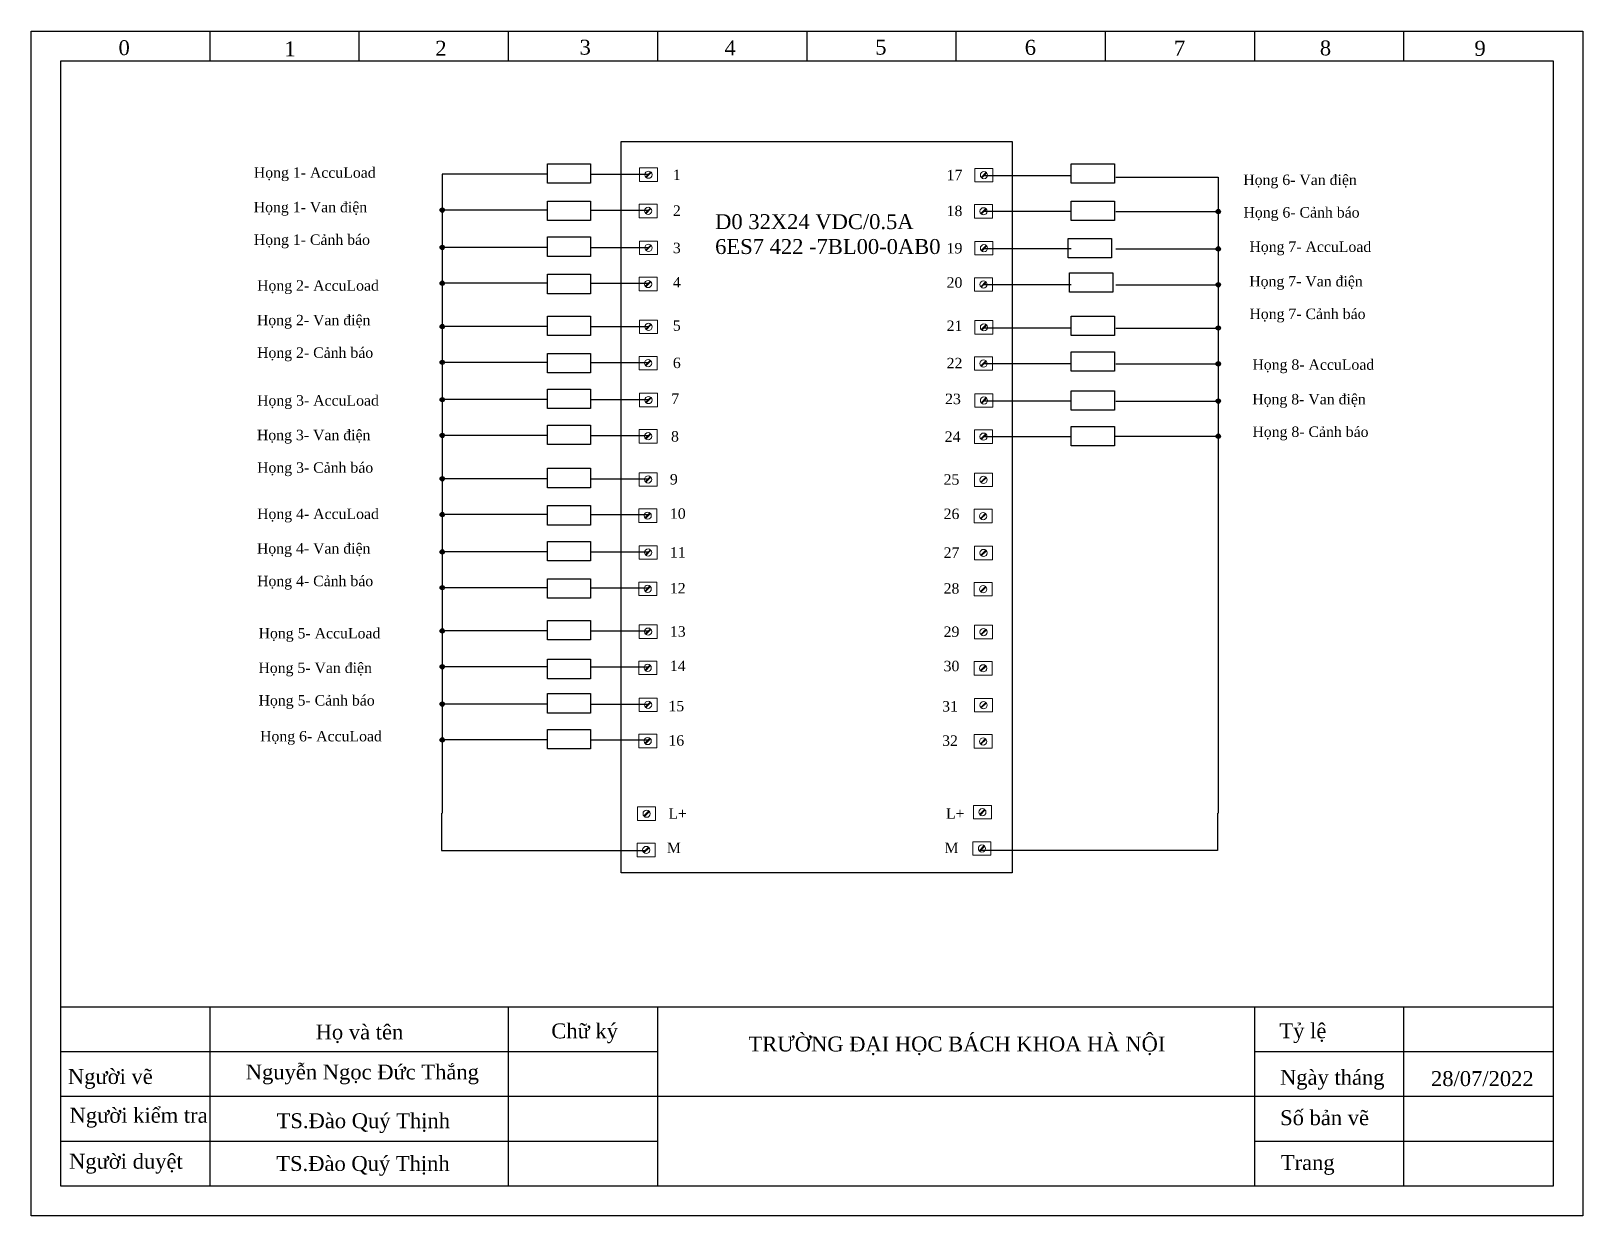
# Model space of a CAD drawing. Header units: inches. Extents: x 1440 to 4102, y 4 to 1474.
# Drawn here: x 3576 to 4096, y 1076 to 1474 of the extents above; entities that cross this region are included whole.
import ezdxf

# ---------------------------------------------------------------- set-up
doc = ezdxf.new("R2010")
doc.units = ezdxf.units.IN
doc.header["$MEASUREMENT"] = 0
doc.linetypes.add('CONTINOUS', pattern=[0])
for name, color, linetype, lineweight in [('11', 7, 'CONTINOUS', 5), ('Net chu', 240, 'Continuous', 25), ('Net vien', 5, 'Continuous', 25), ('P', 250, 'Continuous', 9)]:
    doc.layers.add(name, color=color, linetype=linetype, lineweight=lineweight)
doc.layers.add('SYMS', color=7, linetype='Continuous')
doc.layers.add('YEL_14_THHN', color=2, linetype='Continuous')
doc.styles.get("Standard").update_dxf_attribs({"font": 'times.ttf', "height": 5})

msp = doc.modelspace()

# ---------------------------------------------------------------- texts
at = {"color": 150, "char_height": 3.5, "attachment_point": 1}
for s, width, insert in [('Họng 1- AccuLoad', 48.2585, (3650.66, 1427.85)), ('Họng 6- Van điện', 61.9106, (3982.19, 1425.41)), ('Họng 1- Van điện', 61.9106, (3650.61, 1416.26)), ('Họng 6- Cảnh báo', 48.2585, (3982.24, 1414.5)), ('Họng 1- Cảnh báo', 48.2585, (3650.66, 1405.35)), ('Họng 7- AccuLoad', 48.2585, (3984.24, 1403)), ('Họng 2- AccuLoad', 48.2585, (3651.74, 1390)), ('Họng 7- Van điện', 61.9106, (3984.19, 1391.41)), ('Họng 2- Van điện', 61.9106, (3651.69, 1378.41)), ('Họng 7- Cảnh báo', 48.2585, (3984.24, 1380.5)), ('Họng 2- Cảnh báo', 48.2585, (3651.74, 1367.5)), ('Họng 8- AccuLoad', 48.2585, (3985.24, 1363.5)), ('Họng 8- Van điện', 61.9106, (3985.19, 1351.91)), ('Họng 3- AccuLoad', 48.2585, (3651.74, 1351.5)), ('Họng 3- Van điện', 61.9106, (3651.69, 1339.91)), ('Họng 8- Cảnh báo', 48.2585, (3985.24, 1341)), ('Họng 3- Cảnh báo', 48.2585, (3651.74, 1329)), ('Họng 4- AccuLoad', 48.2585, (3651.74, 1313.5)), ('Họng 4- Van điện', 61.9106, (3651.69, 1301.91)), ('Họng 4- Cảnh báo', 48.2585, (3651.74, 1291)), ('Họng 5- AccuLoad', 48.2585, (3652.24, 1273.5)), ('Họng 5- Van điện', 61.9106, (3652.19, 1261.91)), ('Họng 5- Cảnh báo', 48.2585, (3652.24, 1251)), ('Họng 6- AccuLoad', 48.2585, (3652.74, 1239))]:
    msp.add_mtext_dynamic_manual_height_columns(s, width=width, gutter_width=25, heights=[0], dxfattribs=dict(at, insert=insert))
at = {"color": 0, "char_height": 3.5, "attachment_point": 1}
for s, insert in [('1', (3791.06, 1427.08)), ('17', (3882.78, 1427)), ('2', (3791.06, 1415.08)), ('18', (3882.78, 1415)), ('3', (3791.06, 1402.58)), ('19', (3882.78, 1402.5)), ('4', (3791.06, 1391.08)), ('20', (3882.78, 1391)), ('5', (3791.06, 1376.58)), ('21', (3882.78, 1376.5)), ('6', (3791.06, 1364.08)), ('22', (3882.78, 1364)), ('7', (3790.56, 1352.08)), ('23', (3882.28, 1352)), ('8', (3790.43, 1339.45)), ('24', (3882.15, 1339.36)), ('9', (3790.06, 1325.08)), ('25', (3881.78, 1325)), ('10', (3790.06, 1313.58)), ('26', (3881.78, 1313.5)), ('11', (3790.06, 1300.58)), ('27', (3881.78, 1300.5)), ('12', (3790.06, 1288.58)), ('28', (3881.78, 1288.5)), ('13', (3790.06, 1274.08)), ('29', (3881.78, 1274)), ('14', (3790.06, 1262.58)), ('30', (3881.78, 1262.5)), ('15', (3789.56, 1249.08)), ('31', (3881.28, 1249)), ('16', (3789.56, 1237.58)), ('32', (3881.28, 1237.5)), ('L+', (3789.56, 1213.08)), ('L+', (3882.56, 1213.08)), ('M', (3789.06, 1201.58)), ('M', (3882.06, 1201.58))]:
    msp.add_mtext_dynamic_manual_height_columns(s, width=14.4277, gutter_width=13.15, heights=[2.29], dxfattribs=dict(at, insert=insert))
at = {"insert": (3805.22, 1412.14), "char_height": 5, "attachment_point": 1}
msp.add_mtext_dynamic_manual_height_columns('D0 32X24 VDC/0.5A\\P6ES7 422 -7BL00-0AB0', width=76.9564, gutter_width=25, heights=[0], dxfattribs=at)
at = {"layer": 'Net chu', "char_height": 5, "attachment_point": 1}
for s, width, insert in [('28/07/2022', 6.1952, (4045.08, 1125.02)), ('\\pxqc;TS.Đào Quý Thịnh', 58.5505, (3658.06, 1110.91)), ('\\pxqc;TS.Đào Quý Thịnh', 58.5505, (3657.95, 1096.58))]:
    msp.add_mtext_dynamic_manual_height_columns(s, width=width, gutter_width=25, heights=[0], dxfattribs=dict(at, insert=insert))

# ---------------------------------------------------------------- blocks, each defined once
blk = doc.blocks.new('DATN')
at = {"layer": 'Net vien'}
for p, q in [((50, 377), (50, 387)), ((100, 377), (100, 387)), ((150, 377), (150, 387)), ((200, 377), (200, 387)), ((250, 377), (250, 387)), ((300, 377), (300, 387)), ((350, 377), (350, 387)), ((400, 377), (400, 387)), ((400, 377), (400, 387)), ((400, 377), (400, 387)), ((400, 377), (400, 387)), ((400, 377), (400, 387)), ((400, 377), (400, 387)), ((400, 377), (400, 387)), ((400, 377), (400, 387)), ((450, 377), (450, 387)), ((0, 0), (0, 377)), ((0, 377), (500, 377)), ((500, 377), (500, 0)), ((500, 60), (0, 60)), ((50, 0), (50, 60)), ((150, 0), (150, 60)), ((200, 0), (200, 60)), ((400, 0), (400, 60)), ((450, 0), (450, 60)), ((200, 45), (0, 45)), ((500, 45), (400, 45)), ((500, 30), (0, 30)), ((200, 15), (0, 15)), ((500, 15), (400, 15)), ((500, 0), (0, 0)), ((500, 0), (0, 0))]:
    blk.add_line(p, q, dxfattribs=at)
blk.add_lwpolyline([(-10, -10), (-10, 387), (510, 387), (510, -10), (-10, -10)], close=True, dxfattribs=at)
at = {"layer": 'Net chu', "char_height": 5, "attachment_point": 1}
for s, width, insert in [('0', 5.5431, (19.32, 383.92)), ('1', 5.5431, (74.86, 383.54)), ('2', 5.5431, (125.47, 383.73)), ('3', 5.5431, (173.79, 384.09)), ('4', 5.5431, (222.35, 383.89)), ('5', 5.5431, (272.86, 384.09)), ('6', 5.5431, (322.96, 384.04)), ('7', 5.5431, (372.97, 383.78)), ('8', 5.5431, (421.84, 383.84)), ('9', 5.5431, (473.65, 383.71)), ('\\pxqc;Họ và tên', 58.6836, (70.7, 54.14)), ('\\pxqc;Chữ ký', 33.3231, (158.83, 54.51)), ('\\pxql;Tỷ lệ', 33.3231, (408.29, 54.56)), ('\\pxqc;TRƯỜNG ĐẠI HỌC BÁCH KHOA HÀ NỘI', 142.8898, (228.78, 50.11)), ('\\pxql;Người vẽ', 41.5076, (2.36, 39.22)), ('\\pxqc;Nguyễn Ngọc Đức Thắng', 92.8933, (54.57, 40.74)), ('\\pxql;Ngày tháng', 36.6969, (408.48, 38.95)), ('\\pxql;Người kiểm tra', 45.5789, (2.92, 26.23)), ('\\pxql;Số bản vẽ', 33.3231, (408.53, 25.42)), ('\\pxql;Người duyệt', 41.5076, (2.75, 10.82)), ('\\pxql;Trang', 33.3231, (408.76, 10.41))]:
    blk.add_mtext_dynamic_manual_height_columns(s, width=width, gutter_width=25, heights=[0], dxfattribs=dict(at, insert=insert))
blk = doc.blocks.new('WDDOT')
for radius in [0.72, 0.449, 0.223]:
    blk.add_circle((0, 0), radius)

# ---------------------------------------------------------------- linework, layer by layer
for points in [[(3773.78, 1436.5), (3904.78, 1436.5), (3904.78, 1191.5), (3773.78, 1191.5)], [(3749, 1429), (3763.5, 1429), (3763.5, 1422.5), (3749, 1422.5)], [(3924.5, 1429), (3939, 1429), (3939, 1422.5), (3924.5, 1422.5)], [(3749, 1416.5), (3763.5, 1416.5), (3763.5, 1410), (3749, 1410)], [(3924.5, 1416.5), (3939, 1416.5), (3939, 1410), (3924.5, 1410)], [(3749, 1404.5), (3763.5, 1404.5), (3763.5, 1398), (3749, 1398)], [(3923.5, 1404), (3938, 1404), (3938, 1397.5), (3923.5, 1397.5)], [(3749, 1392), (3763.5, 1392), (3763.5, 1385.5), (3749, 1385.5)], [(3924, 1392.5), (3938.5, 1392.5), (3938.5, 1386), (3924, 1386)], [(3749, 1378), (3763.5, 1378), (3763.5, 1371.5), (3749, 1371.5)], [(3924.5, 1378), (3939, 1378), (3939, 1371.5), (3924.5, 1371.5)], [(3749, 1365.5), (3763.5, 1365.5), (3763.5, 1359), (3749, 1359)], [(3924.5, 1366), (3939, 1366), (3939, 1359.5), (3924.5, 1359.5)], [(3749, 1353.5), (3763.5, 1353.5), (3763.5, 1347), (3749, 1347)], [(3924.5, 1353), (3939, 1353), (3939, 1346.5), (3924.5, 1346.5)], [(3749, 1341.5), (3763.5, 1341.5), (3763.5, 1335), (3749, 1335)], [(3924.5, 1341), (3939, 1341), (3939, 1334.5), (3924.5, 1334.5)], [(3749, 1327), (3763.5, 1327), (3763.5, 1320.5), (3749, 1320.5)], [(3749, 1314.5), (3763.5, 1314.5), (3763.5, 1308), (3749, 1308)], [(3749, 1302.5), (3763.5, 1302.5), (3763.5, 1296), (3749, 1296)], [(3749, 1290), (3763.5, 1290), (3763.5, 1283.5), (3749, 1283.5)], [(3749, 1276), (3763.5, 1276), (3763.5, 1269.5), (3749, 1269.5)], [(3749, 1263), (3763.5, 1263), (3763.5, 1256.5), (3749, 1256.5)], [(3749, 1251.5), (3763.5, 1251.5), (3763.5, 1245), (3749, 1245)], [(3749, 1239.5), (3763.5, 1239.5), (3763.5, 1233), (3749, 1233)]]:
    msp.add_lwpolyline(points, close=True)
at = {"layer": '11', "linetype": 'Continuous'}
for points in [[(3785.91, 1427.64), (3785.91, 1423.11), (3779.87, 1423.11), (3779.87, 1427.64)], [(3898.32, 1427.5), (3898.32, 1422.97), (3892.28, 1422.97), (3892.28, 1427.5)], [(3785.78, 1415.5), (3785.78, 1410.97), (3779.74, 1410.97), (3779.74, 1415.5)], [(3898.19, 1415.36), (3898.19, 1410.83), (3892.15, 1410.83), (3892.15, 1415.36)], [(3785.91, 1403.14), (3785.91, 1398.61), (3779.87, 1398.61), (3779.87, 1403.14)], [(3898.32, 1403), (3898.32, 1398.47), (3892.28, 1398.47), (3892.28, 1403)], [(3785.78, 1391), (3785.78, 1386.47), (3779.74, 1386.47), (3779.74, 1391)], [(3898.19, 1390.86), (3898.19, 1386.33), (3892.15, 1386.33), (3892.15, 1390.86)], [(3785.91, 1376.64), (3785.91, 1372.11), (3779.87, 1372.11), (3779.87, 1376.64)], [(3898.32, 1376.5), (3898.32, 1371.97), (3892.28, 1371.97), (3892.28, 1376.5)], [(3785.78, 1364.5), (3785.78, 1359.97), (3779.74, 1359.97), (3779.74, 1364.5)], [(3898.19, 1364.36), (3898.19, 1359.83), (3892.15, 1359.83), (3892.15, 1364.36)], [(3785.91, 1352.14), (3785.91, 1347.61), (3779.87, 1347.61), (3779.87, 1352.14)], [(3898.32, 1352), (3898.32, 1347.47), (3892.28, 1347.47), (3892.28, 1352)], [(3785.78, 1340), (3785.78, 1335.47), (3779.74, 1335.47), (3779.74, 1340)], [(3898.19, 1339.86), (3898.19, 1335.33), (3892.15, 1335.33), (3892.15, 1339.86)], [(3785.78, 1325.53), (3785.78, 1321), (3779.74, 1321), (3779.74, 1325.53)], [(3898.19, 1325.39), (3898.19, 1320.86), (3892.15, 1320.86), (3892.15, 1325.39)], [(3785.65, 1313.39), (3785.65, 1308.86), (3779.62, 1308.86), (3779.62, 1313.39)], [(3898.06, 1313.26), (3898.06, 1308.72), (3892.02, 1308.72), (3892.02, 1313.26)], [(3785.78, 1301.03), (3785.78, 1296.5), (3779.74, 1296.5), (3779.74, 1301.03)], [(3898.19, 1300.89), (3898.19, 1296.36), (3892.15, 1296.36), (3892.15, 1300.89)], [(3785.65, 1288.89), (3785.65, 1284.36), (3779.62, 1284.36), (3779.62, 1288.89)], [(3898.06, 1288.76), (3898.06, 1284.22), (3892.02, 1284.22), (3892.02, 1288.76)], [(3785.78, 1274.53), (3785.78, 1270), (3779.74, 1270), (3779.74, 1274.53)], [(3898.19, 1274.39), (3898.19, 1269.86), (3892.15, 1269.86), (3892.15, 1274.39)], [(3785.65, 1262.39), (3785.65, 1257.86), (3779.62, 1257.86), (3779.62, 1262.39)], [(3898.06, 1262.26), (3898.06, 1257.72), (3892.02, 1257.72), (3892.02, 1262.26)], [(3785.78, 1250.03), (3785.78, 1245.5), (3779.74, 1245.5), (3779.74, 1250.03)], [(3898.19, 1249.89), (3898.19, 1245.36), (3892.15, 1245.36), (3892.15, 1249.89)], [(3785.65, 1237.89), (3785.65, 1233.36), (3779.62, 1233.36), (3779.62, 1237.89)], [(3898.06, 1237.76), (3898.06, 1233.22), (3892.02, 1233.22), (3892.02, 1237.76)], [(3785.28, 1213.53), (3785.28, 1209), (3779.24, 1209), (3779.24, 1213.53)], [(3897.78, 1214.03), (3897.78, 1209.5), (3891.74, 1209.5), (3891.74, 1214.03)], [(3785.15, 1201.39), (3785.15, 1196.86), (3779.12, 1196.86), (3779.12, 1201.39)], [(3897.65, 1201.89), (3897.65, 1197.36), (3891.62, 1197.36), (3891.62, 1201.89)]]:
    msp.add_lwpolyline(points, close=True, dxfattribs=at)
at = {"layer": 'P', "color": 0, "linetype": 'Continuous'}
for points in [[(3783.65, 1426.31), (3781.95, 1424.61)], [(3782.13, 1424.43), (3783.83, 1426.13)], [(3896.06, 1426.18), (3894.36, 1424.47)], [(3894.54, 1424.29), (3896.24, 1425.99)], [(3783.52, 1414.18), (3781.82, 1412.47)], [(3782, 1412.29), (3783.7, 1413.99)], [(3895.93, 1414.04), (3894.23, 1412.34)], [(3894.41, 1412.15), (3896.11, 1413.85)], [(3783.65, 1401.81), (3781.95, 1400.11)], [(3782.13, 1399.93), (3783.83, 1401.63)], [(3896.06, 1401.68), (3894.36, 1399.97)], [(3894.54, 1399.79), (3896.24, 1401.49)], [(3783.52, 1389.68), (3781.82, 1387.97)], [(3782, 1387.79), (3783.7, 1389.49)], [(3895.93, 1389.54), (3894.23, 1387.84)], [(3894.41, 1387.65), (3896.11, 1389.35)], [(3783.65, 1375.31), (3781.95, 1373.61)], [(3782.13, 1373.43), (3783.83, 1375.13)], [(3896.06, 1375.18), (3894.36, 1373.47)], [(3894.54, 1373.29), (3896.24, 1374.99)], [(3783.52, 1363.18), (3781.82, 1361.47)], [(3782, 1361.29), (3783.7, 1362.99)], [(3895.93, 1363.04), (3894.23, 1361.34)], [(3894.41, 1361.15), (3896.11, 1362.85)], [(3783.65, 1350.81), (3781.95, 1349.11)], [(3782.13, 1348.93), (3783.83, 1350.63)], [(3896.06, 1350.68), (3894.36, 1348.97)], [(3894.54, 1348.79), (3896.24, 1350.49)], [(3783.52, 1338.68), (3781.82, 1336.97)], [(3782, 1336.79), (3783.7, 1338.49)], [(3895.93, 1338.54), (3894.23, 1336.84)], [(3894.41, 1336.65), (3896.11, 1338.35)], [(3783.52, 1324.21), (3781.82, 1322.51)], [(3782, 1322.32), (3783.7, 1324.03)], [(3895.93, 1324.07), (3894.23, 1322.37)], [(3894.41, 1322.19), (3896.11, 1323.89)], [(3783.39, 1312.07), (3781.69, 1310.37)], [(3781.87, 1310.19), (3783.58, 1311.89)], [(3895.8, 1311.93), (3894.1, 1310.23)], [(3894.28, 1310.05), (3895.98, 1311.75)], [(3783.52, 1299.71), (3781.82, 1298.01)], [(3782, 1297.82), (3783.7, 1299.53)], [(3895.93, 1299.57), (3894.23, 1297.87)], [(3894.41, 1297.69), (3896.11, 1299.39)], [(3783.39, 1287.57), (3781.69, 1285.87)], [(3781.87, 1285.69), (3783.58, 1287.39)], [(3895.8, 1287.43), (3894.1, 1285.73)], [(3894.28, 1285.55), (3895.98, 1287.25)], [(3783.52, 1273.21), (3781.82, 1271.51)], [(3782, 1271.32), (3783.7, 1273.03)], [(3895.93, 1273.07), (3894.23, 1271.37)], [(3894.41, 1271.19), (3896.11, 1272.89)], [(3783.39, 1261.07), (3781.69, 1259.37)], [(3781.87, 1259.19), (3783.58, 1260.89)], [(3895.8, 1260.93), (3894.1, 1259.23)], [(3894.28, 1259.05), (3895.98, 1260.75)], [(3783.52, 1248.71), (3781.82, 1247.01)], [(3782, 1246.82), (3783.7, 1248.53)], [(3895.93, 1248.57), (3894.23, 1246.87)], [(3894.41, 1246.69), (3896.11, 1248.39)], [(3783.39, 1236.57), (3781.69, 1234.87)], [(3781.87, 1234.69), (3783.58, 1236.39)], [(3895.8, 1236.43), (3894.1, 1234.73)], [(3894.28, 1234.55), (3895.98, 1236.25)], [(3783.02, 1212.21), (3781.32, 1210.51)], [(3781.5, 1210.32), (3783.2, 1212.03)], [(3895.52, 1212.71), (3893.82, 1211.01)], [(3894, 1210.82), (3895.7, 1212.53)], [(3782.89, 1200.07), (3781.19, 1198.37)], [(3781.37, 1198.19), (3783.08, 1199.89)], [(3895.39, 1200.57), (3893.69, 1198.87)], [(3893.87, 1198.69), (3895.58, 1200.39)]]:
    msp.add_lwpolyline(points, dxfattribs=at)
for centre in [(3782.89, 1425.37), (3895.3, 1425.23), (3782.76, 1413.23), (3895.17, 1413.1), (3782.89, 1400.87), (3895.3, 1400.73), (3782.76, 1388.73), (3895.17, 1388.6), (3782.89, 1374.37), (3895.3, 1374.23), (3782.76, 1362.23), (3895.17, 1362.1), (3782.89, 1349.87), (3895.3, 1349.73), (3782.76, 1337.73), (3895.17, 1337.6), (3782.76, 1323.27), (3895.17, 1323.13), (3782.63, 1311.13), (3895.04, 1310.99), (3782.76, 1298.77), (3895.17, 1298.63), (3782.63, 1286.63), (3895.04, 1286.49), (3782.76, 1272.27), (3895.17, 1272.13), (3782.63, 1260.13), (3895.04, 1259.99), (3782.76, 1247.77), (3895.17, 1247.63), (3782.63, 1235.63), (3895.04, 1235.49), (3782.26, 1211.27), (3894.76, 1211.77), (3782.13, 1199.13), (3894.63, 1199.63)]:
    msp.add_circle(centre, 1.21, dxfattribs=at)
at = {"layer": 'YEL_14_THHN'}
for p, q in [((3748.78, 1425.5), (3713.78, 1425.5)), ((3713.78, 1425.5), (3713.78, 1211.5)), ((3763.78, 1425.5), (3782.78, 1425.5)), ((3924.47, 1425), (3895.28, 1425)), ((3939.47, 1424.5), (3973.78, 1424.5)), ((3973.78, 1424.5), (3973.78, 1211.5)), ((3748.78, 1413.5), (3713.78, 1413.5)), ((3763.78, 1413.5), (3782.78, 1413.5)), ((3924.47, 1413), (3895.28, 1413)), ((3939.47, 1413), (3973.78, 1413)), ((3748.78, 1401), (3713.78, 1401)), ((3763.78, 1401), (3782.78, 1401)), ((3924.47, 1400.5), (3895.28, 1400.5)), ((3939.47, 1400.5), (3973.78, 1400.5)), ((3748.78, 1389), (3713.78, 1389)), ((3763.78, 1389), (3782.78, 1389)), ((3924.47, 1388.5), (3895.28, 1388.5)), ((3939.47, 1388.5), (3973.78, 1388.5)), ((3748.78, 1374.5), (3713.78, 1374.5)), ((3763.78, 1374.5), (3782.78, 1374.5)), ((3924.47, 1374), (3895.28, 1374)), ((3939.47, 1374), (3973.78, 1374)), ((3748.78, 1362.5), (3713.78, 1362.5)), ((3763.78, 1362.5), (3782.78, 1362.5)), ((3924.47, 1362), (3895.28, 1362)), ((3939.47, 1362), (3973.78, 1362)), ((3748.78, 1350), (3713.78, 1350)), ((3763.78, 1350), (3782.78, 1350)), ((3924.47, 1349.5), (3895.28, 1349.5)), ((3939.47, 1349.5), (3973.78, 1349.5)), ((3748.78, 1338), (3713.78, 1338)), ((3763.78, 1338), (3782.78, 1338)), ((3924.47, 1337.5), (3895.28, 1337.5)), ((3939, 1337.75), (3973.78, 1337.75)), ((3748.78, 1323.5), (3713.78, 1323.5)), ((3763.78, 1323.5), (3782.78, 1323.5)), ((3748.78, 1311.5), (3713.78, 1311.5)), ((3763.78, 1311.5), (3782.78, 1311.5)), ((3748.78, 1299), (3713.78, 1299)), ((3763.78, 1299), (3782.78, 1299)), ((3748.78, 1287), (3713.78, 1287)), ((3763.78, 1287), (3782.78, 1287)), ((3748.78, 1272.5), (3713.78, 1272.5)), ((3763.78, 1272.5), (3782.78, 1272.5)), ((3748.78, 1260.5), (3713.78, 1260.5)), ((3763.78, 1260.5), (3782.78, 1260.5)), ((3748.78, 1248), (3713.78, 1248)), ((3763.78, 1248), (3782.78, 1248)), ((3748.78, 1236), (3713.78, 1236)), ((3763.78, 1236), (3782.78, 1236)), ((3713.5, 1211.5), (3713.5, 1199)), ((3973.5, 1211.5), (3973.5, 1199)), ((3713.5, 1199), (3781.5, 1199)), ((3973.5, 1199), (3894, 1199))]:
    msp.add_line(p, q, dxfattribs=at)

# ---------------------------------------------------------------- block references
at = {"layer": 'Net chu'}
msp.add_blockref('DATN', (3586, 1086.5), dxfattribs=at)
at = {"layer": 'SYMS'}
for p in [(3713.78, 1413.5), (3973.78, 1413), (3713.78, 1401), (3973.78, 1400.5), (3713.78, 1389), (3973.78, 1388.5), (3713.78, 1374.5), (3973.78, 1374), (3713.78, 1362.5), (3973.78, 1362), (3713.78, 1350), (3973.78, 1349.5), (3713.78, 1338), (3973.78, 1337.75), (3713.78, 1323.5), (3713.78, 1311.5), (3713.78, 1299), (3713.78, 1287), (3713.78, 1272.5), (3713.78, 1260.5), (3713.78, 1248), (3713.78, 1236)]:
    msp.add_blockref('WDDOT', p, dxfattribs=at)

msp.set_redraw_order([(e.dxf.handle, doc.entitydb.next_handle()) for e in msp.query("TEXT MTEXT ATTDEF DIMENSION ARC_DIMENSION")])  # texts and dimensions are drawn at this point

doc.saveas('drawing.dxf')
